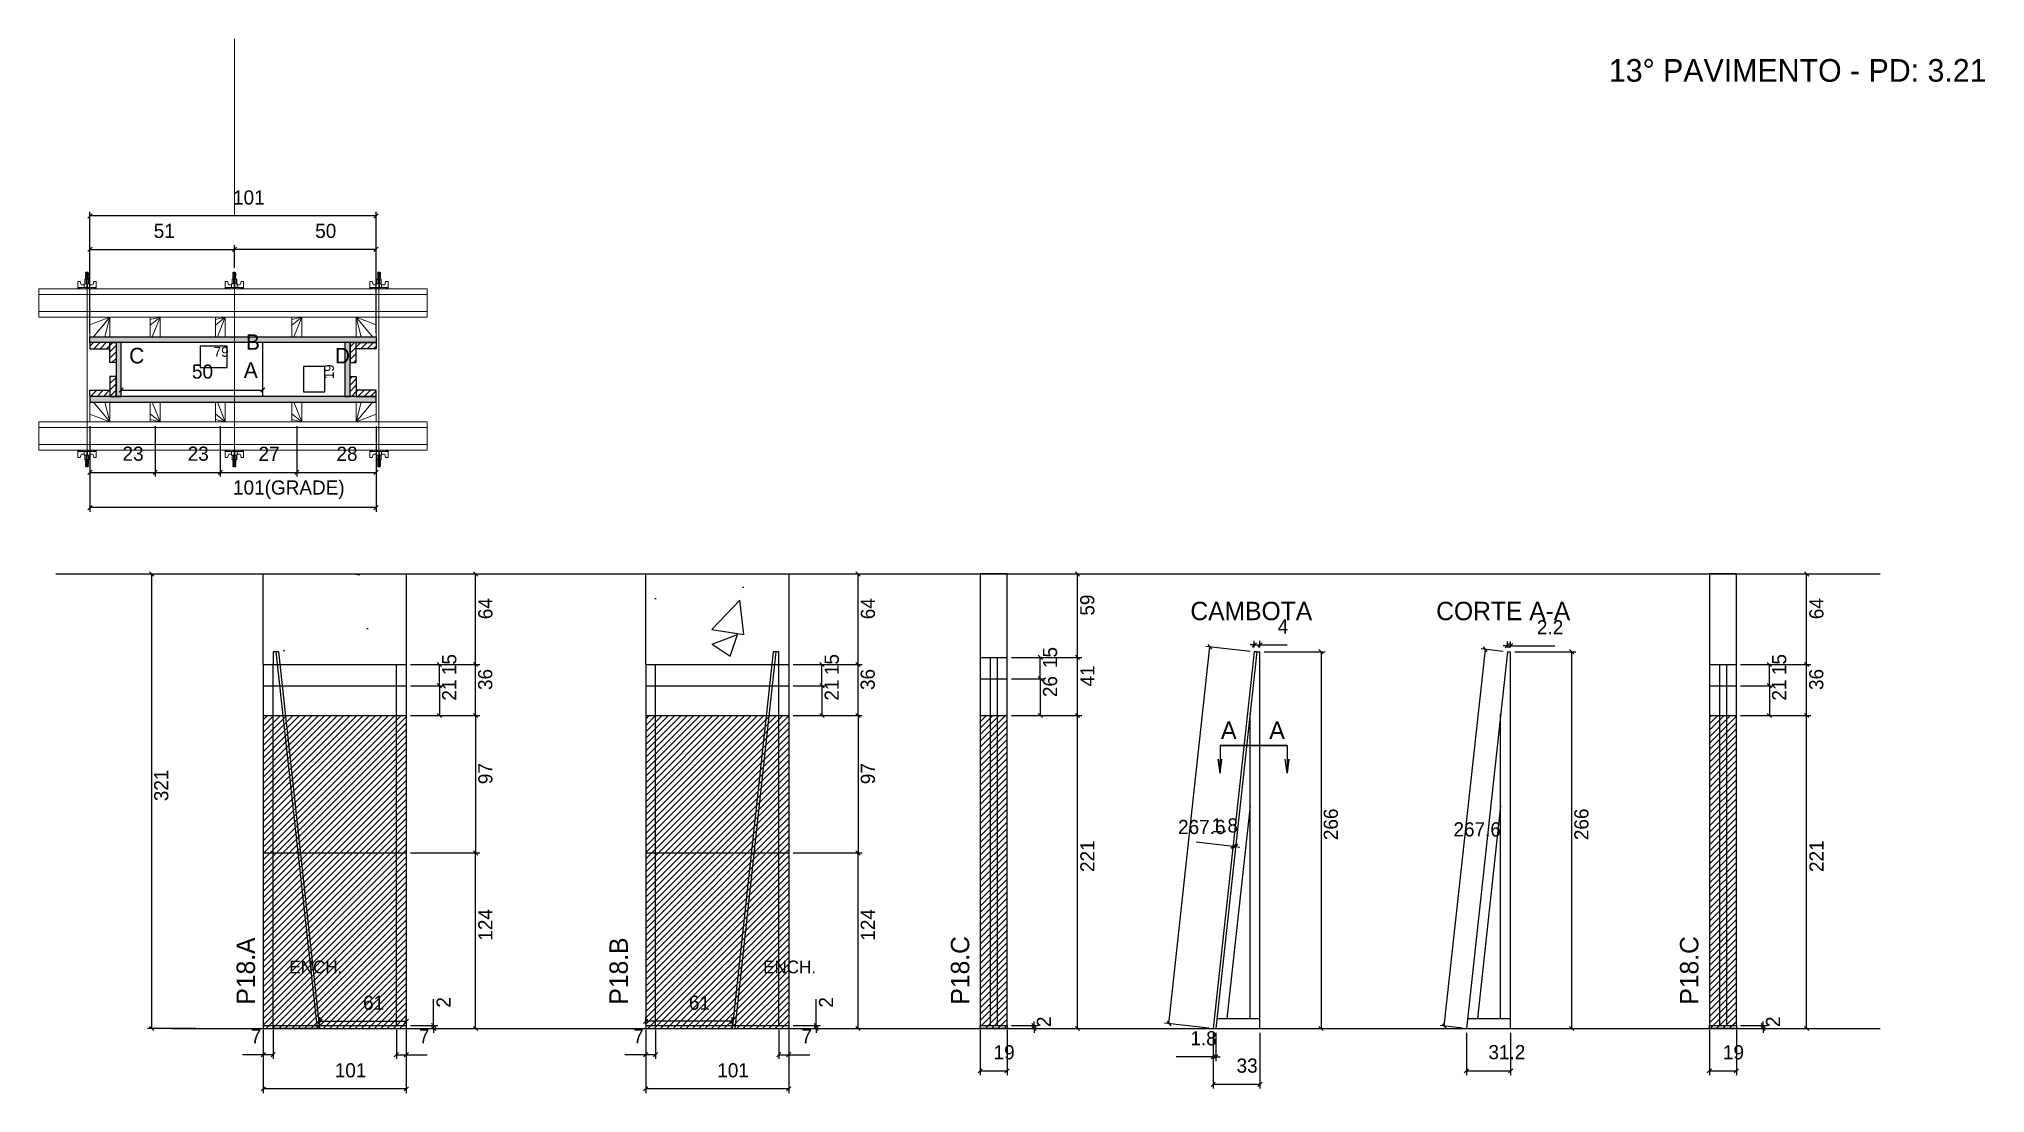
# Model space of a CAD drawing. Header units: metres. Extents: x 6071 to 7445, y 7520 to 8264.
import ezdxf

# ---------------------------------------------------------------- set-up
doc = ezdxf.new("R2010")
doc.units = ezdxf.units.M
for name, color, linetype in [('00 - FELIPE', 7, 'Continuous'), ('1', 7, 'Continuous'), ('9', 7, 'Continuous'), ('CHAPA', 7, 'Continuous'), ('COTA', 7, 'Continuous'), ('Hachura', 7, 'Continuous'), ('Madeira', 7, 'Continuous'), ('NIVEL 2° PAV.', 7, 'Continuous'), ('NOMENCLATURA', 7, 'Continuous'), ('Nível', 7, 'Continuous'), ('Painéis', 7, 'Continuous'), ('Perfil Metálico', 7, 'Continuous'), ('SARR_2.2x7', 7, 'Continuous'), ('SARRAFO', 7, 'Continuous'), ('texto', 7, 'Continuous'), ('Texto Seção', 7, 'Continuous'), ('TEXTO_GERAL', 7, 'Continuous')]:
    doc.layers.add(name, color=color, linetype=linetype)

msp = doc.modelspace()

# ---------------------------------------------------------------- texts
at = {"layer": '00 - FELIPE', "color": 240, "lineweight": 25}
for s, p in [('4', (6946, 7844.4)), ('2.2', (7128.9, 7843.8)), ('267.6', (6875.6, 7702.8)), ('1.8', (6899.3, 7703.9)), ('267.6', (7070, 7701.1)), ('61', (6300.3, 7578.7)), ('61', (6530.3, 7578.7)), ('1.8', (6884.3, 7553.6)), ('33', (6916.9, 7534.3)), ('31.2', (7094.7, 7543.8))]:
    msp.add_text(s, height=10, dxfattribs=at).set_placement(p)
for p in [(6988.4, 7698.5), (7165.3, 7698.5)]:
    msp.add_text('266', height=10, rotation=90, dxfattribs=at).set_placement(p)
at = {"layer": '1', "color": 1, "lineweight": 25}
for p in [(6905.8, 7769.8), (6939.9, 7769.8)]:
    msp.add_text('A', height=12.5, dxfattribs=at).set_placement(p)
at = {"layer": 'COTA', "color": 241, "lineweight": 25}
for s, p in [('101', (6208.5, 8147.3)), ('51', (6152.5, 8123.7)), ('50', (6266.5, 8123.7)), ('50', (6179.5, 8024.4)), ('23', (6130.5, 7966.4)), ('23', (6176.5, 7966.4)), ('27', (6226.5, 7966.3)), ('28', (6281.5, 7966.3)), ('101(GRADE)', (6208.5, 7942.5))]:
    msp.add_text(s, height=10, dxfattribs=at).set_placement(p)
at = {"layer": 'COTA', "color": 1, "lineweight": 25}
msp.add_text('79', height=7, dxfattribs=at).set_placement((6194.9, 8039.8))
msp.add_text('19', height=7, rotation=90, dxfattribs=at).set_placement((6279.7, 8024))
at = {"layer": 'COTA', "color": 240, "lineweight": 25}
for s, p in [('64', (6391.6, 7854.5)), ('64', (6661.6, 7854.5)), ('59', (6816.5, 7857)), ('64', (7331.2, 7854.5)), ('97', (6391.6, 7738)), ('97', (6661.6, 7738)), ('221', (6816.6, 7676)), ('221', (7331.3, 7676)), ('124', (6391.6, 7627.5)), ('124', (6661.6, 7627.5)), ('2', (6362.1, 7580.2)), ('2', (6632.1, 7580.2)), ('2', (6785.9, 7566.5)), ('2', (7300.6, 7566.5))]:
    msp.add_text(s, height=10, rotation=90, dxfattribs=at).set_placement(p)
for s, p in [('7', (6221, 7555.1)), ('7', (6339.7, 7555.1)), ('7', (6491, 7555.1)), ('7', (6609.7, 7555.1)), ('19', (6745.4, 7543.7)), ('19', (7260.2, 7543.7)), ('101', (6280.3, 7531)), ('101', (6550.3, 7531))]:
    msp.add_text(s, height=10, dxfattribs=at).set_placement(p)
at = {"layer": 'NIVEL 2° PAV.', "color": 240, "lineweight": 25}
msp.add_text('321', height=10, rotation=90, dxfattribs=at).set_placement((6162.8, 7726))
at = {"layer": 'NOMENCLATURA', "color": 2, "lineweight": 25}
msp.add_text('13° PAVIMENTO - PD: 3.21', height=16, dxfattribs=at).set_placement((7179.7, 8234))
at = {"layer": 'Painéis', "color": 240, "lineweight": 25}
for s, p in [('15', (6790.2, 7820)), ('15', (6366.1, 7815)), ('36', (6391.5, 7804.5)), ('15', (6636.1, 7815)), ('36', (6661.5, 7804.5)), ('41', (6816.6, 7807)), ('15', (7304.9, 7815)), ('36', (7331.1, 7804.5)), ('21', (6366.1, 7797)), ('21', (6636.1, 7797)), ('26', (6790.2, 7799.5)), ('21', (7304.9, 7797))]:
    msp.add_text(s, height=10, rotation=90, dxfattribs=at).set_placement(p)
at = {"layer": 'texto', "color": 0, "lineweight": 25}
for p in [(6248.3, 7604.5), (6582.7, 7604.5)]:
    msp.add_text('ENCH.', height=8.97, dxfattribs=at).set_placement(p)
at = {"layer": 'Texto Seção', "color": 7, "lineweight": 15}
for s, p in [('CAMBOTA', (6884.3, 7853.8)), ('CORTE A-A', (7057.8, 7853.8))]:
    msp.add_text(s, height=13, dxfattribs=at).set_placement(p)
for s, p in [('P18.A', (6224, 7582.4)), ('P18.B', (6487.2, 7582.4)), ('P18.C', (6728.2, 7582.4)), ('P18.C', (7242.9, 7582.4))]:
    msp.add_text(s, height=13, rotation=90, dxfattribs=at).set_placement(p)
at = {"layer": 'TEXTO_GERAL', "color": 7, "lineweight": 25}
for s, p in [('B', (6217.6, 8044.7)), ('C', (6135.2, 8035.1)), ('D', (6280.4, 8035.1)), ('A', (6216.1, 8024.9))]:
    msp.add_text(s, height=11, dxfattribs=at).set_placement(p)

# ---------------------------------------------------------------- hatches: boundary and pattern name
at = {"layer": 'COTA'}
h = msp.add_hatch(dxfattribs=at)
h.set_pattern_fill('AR-CONC')
h.paths.add_polyline_path([(6330.8, 7822.5), (6330.8, 7886.5), (6229.8, 7886.5), (6229.8, 7822.5), (6330.8, 7822.5)])
h = msp.add_hatch(dxfattribs=at)
h.set_pattern_fill('AR-CONC')
h.paths.add_polyline_path([(6600.8, 7822.5), (6600.8, 7886.5), (6499.8, 7886.5), (6499.8, 7822.5), (6600.8, 7822.5)])
h = msp.add_hatch(dxfattribs=at)
h.set_pattern_fill('AR-CONC')
h.paths.add_polyline_path([(6754.9, 7827.5), (6754.9, 7886.5), (6735.9, 7886.5), (6735.9, 7827.5), (6754.9, 7827.5)])
h = msp.add_hatch(dxfattribs=at)
h.set_pattern_fill('AR-CONC')
h.paths.add_polyline_path([(7269.7, 7822.5), (7269.7, 7886.5), (7250.7, 7886.5), (7250.7, 7822.5), (7269.7, 7822.5)])
at = {"layer": 'Hachura'}
h = msp.add_hatch(color=7, dxfattribs=at)
h.dxf.hatch_style = 1
h.paths.add_polyline_path([(6107.5, 8049.8), (6107.5, 8053.8), (6309.5, 8053.8), (6309.5, 8049.8), (6107.5, 8049.8)])
h = msp.add_hatch(color=7, dxfattribs=at)
h.dxf.hatch_style = 1
h.paths.add_polyline_path([(6107.5, 8049.8), (6107.5, 8053.8), (6309.5, 8053.8), (6309.5, 8049.8), (6107.5, 8049.8)])
h = msp.add_hatch(dxfattribs=at)
h.set_pattern_fill('ANSI31')
h.paths.add_polyline_path([(6121.5, 8049.8), (6121.5, 8045.4), (6107.5, 8045.4), (6107.5, 8049.8), (6121.5, 8049.8)])
h = msp.add_hatch(dxfattribs=at)
h.set_pattern_fill('ANSI31')
h.paths.add_polyline_path([(6125.9, 8049.8), (6121.5, 8049.8), (6121.5, 8035.8), (6125.9, 8035.8), (6125.9, 8049.8)])
h = msp.add_hatch(color=7, dxfattribs=at)
h.dxf.hatch_style = 1
h.paths.add_polyline_path([(6129.5, 8049.8), (6125.9, 8049.8), (6125.9, 8011.8), (6129.5, 8011.8), (6129.5, 8049.8)])
h = msp.add_hatch(color=7, dxfattribs=at)
h.dxf.hatch_style = 1
h.paths.add_polyline_path([(6129.5, 8049.8), (6125.9, 8049.8), (6125.9, 8011.8), (6129.5, 8011.8), (6129.5, 8049.8)])
h = msp.add_hatch(color=7, dxfattribs=at)
h.dxf.hatch_style = 1
h.paths.add_polyline_path([(6291.1, 8049.8), (6287.5, 8049.8), (6287.5, 8011.8), (6291.1, 8011.8), (6291.1, 8049.8)])
h = msp.add_hatch(color=7, dxfattribs=at)
h.dxf.hatch_style = 1
h.paths.add_polyline_path([(6291.1, 8049.8), (6287.5, 8049.8), (6287.5, 8011.8), (6291.1, 8011.8), (6291.1, 8049.8)])
h = msp.add_hatch(dxfattribs=at)
h.set_pattern_fill('ANSI31')
h.paths.add_polyline_path([(6291.1, 8049.8), (6295.5, 8049.8), (6295.5, 8035.8), (6291.1, 8035.8), (6291.1, 8049.8)])
h = msp.add_hatch(dxfattribs=at)
h.set_pattern_fill('ANSI31')
h.paths.add_polyline_path([(6295.5, 8049.8), (6295.5, 8045.4), (6309.5, 8045.4), (6309.5, 8049.8), (6295.5, 8049.8)])
h = msp.add_hatch(dxfattribs=at)
h.set_pattern_fill('ANSI31')
h.paths.add_polyline_path([(6125.9, 8011.8), (6121.5, 8011.8), (6121.5, 8025.8), (6125.9, 8025.8), (6125.9, 8011.8)])
h = msp.add_hatch(dxfattribs=at)
h.set_pattern_fill('ANSI31')
h.paths.add_polyline_path([(6291.1, 8011.8), (6295.5, 8011.8), (6295.5, 8025.8), (6291.1, 8025.8), (6291.1, 8011.8)])
h = msp.add_hatch(dxfattribs=at)
h.set_pattern_fill('ANSI31')
h.paths.add_polyline_path([(6121.5, 8011.8), (6121.5, 8016.2), (6107.5, 8016.2), (6107.5, 8011.8), (6121.5, 8011.8)])
h = msp.add_hatch(color=7, dxfattribs=at)
h.dxf.hatch_style = 1
h.paths.add_polyline_path([(6107.5, 8011.8), (6107.5, 8007.8), (6309.5, 8007.8), (6309.5, 8011.8), (6107.5, 8011.8)])
h = msp.add_hatch(color=7, dxfattribs=at)
h.dxf.hatch_style = 1
h.paths.add_polyline_path([(6107.5, 8011.8), (6107.5, 8007.8), (6309.5, 8007.8), (6309.5, 8011.8), (6107.5, 8011.8)])
h = msp.add_hatch(dxfattribs=at)
h.set_pattern_fill('ANSI31')
h.paths.add_polyline_path([(6295.5, 8011.8), (6295.5, 8016.2), (6309.5, 8016.2), (6309.5, 8011.8), (6295.5, 8011.8)])
h = msp.add_hatch(dxfattribs=at)
h.set_pattern_fill('ANSI31')
h.paths.add_polyline_path([(6330.8, 7565.5), (6330.8, 7786.5), (6229.8, 7786.5), (6229.8, 7565.5), (6330.8, 7565.5)])
h = msp.add_hatch(dxfattribs=at)
h.set_pattern_fill('ANSI31')
h.paths.add_polyline_path([(6600.8, 7565.5), (6600.8, 7786.5), (6499.8, 7786.5), (6499.8, 7565.5), (6600.8, 7565.5)])
h = msp.add_hatch(dxfattribs=at)
h.set_pattern_fill('ANSI31')
h.paths.add_polyline_path([(6754.9, 7565.5), (6754.9, 7786.5), (6735.9, 7786.5), (6735.9, 7565.5), (6754.9, 7565.5)])
h = msp.add_hatch(dxfattribs=at)
h.set_pattern_fill('ANSI31')
h.paths.add_polyline_path([(7269.7, 7565.5), (7269.7, 7786.5), (7250.7, 7786.5), (7250.7, 7565.5), (7269.7, 7565.5)])

# ---------------------------------------------------------------- linework, layer by layer
at = {"layer": '00 - FELIPE', "color": 4, "lineweight": 25}
for p, q in [((6869.1, 7568.9), (6898.1, 7834.9)), ((6926.4, 7831.8), (6895.1, 7835.2)), ((6929.4, 7836.3), (6926.4, 7836.3)), ((6929.4, 7834.5), (6929.4, 7839.3)), ((6929.4, 7836.3), (6933.4, 7836.3)), ((6933.4, 7834.5), (6933.4, 7839.3)), ((6933.4, 7836.3), (6952.7, 7836.3)), ((6936.4, 7831.5), (6979.5, 7831.5)), ((6976.5, 7831.5), (6976.5, 7565.5)), ((7063.5, 7567.2), (7092.5, 7833.2)), ((7105.1, 7831.8), (7089.5, 7833.5)), ((7108.1, 7835.8), (7105.1, 7835.8)), ((7108.1, 7834.5), (7108.1, 7838.8)), ((7108.1, 7835.8), (7110.3, 7835.8)), ((7110.3, 7834.5), (7110.3, 7838.8)), ((7110.3, 7835.8), (7141.5, 7835.8)), ((7113.3, 7831.5), (7156.4, 7831.5)), ((7153.4, 7831.5), (7153.4, 7565.5)), ((6914.4, 7694.1), (6888.3, 7697)), ((6916.2, 7693.9), (6914.4, 7694.1)), ((6916.2, 7693.9), (6919.2, 7693.6)), ((6914.1, 7691.4), (6914.1, 7691.1)), ((6915.9, 7691.2), (6915.9, 7690.9)), ((6269.8, 7568.5), (6269.8, 7573.6)), ((6269.8, 7570.6), (6330.8, 7570.6)), ((6330.8, 7568.5), (6330.8, 7573.6)), ((6499.8, 7568.5), (6499.8, 7573.6)), ((6560.8, 7570.6), (6499.8, 7570.6)), ((6560.8, 7568.5), (6560.8, 7573.6)), ((6897.4, 7565.8), (6866.1, 7569.2)), ((6900.4, 7562.7), (6900.4, 7542.5)), ((6900.4, 7562.5), (6900.4, 7523.1)), ((6902.2, 7562.5), (6902.2, 7542.5)), ((6933.4, 7562.5), (6933.4, 7523.1)), ((6936.4, 7565.5), (6979.5, 7565.5)), ((7076.1, 7565.8), (7060.5, 7567.5)), ((7079.1, 7562.5), (7079.1, 7532.6)), ((7110.3, 7562.5), (7110.3, 7532.6)), ((7113.3, 7565.5), (7156.4, 7565.5)), ((6900.4, 7545.5), (6874.2, 7545.5)), ((6902.2, 7545.5), (6900.4, 7545.5)), ((6902.2, 7545.5), (6905.2, 7545.5)), ((7079.1, 7535.6), (7110.3, 7535.6)), ((6900.4, 7526.1), (6933.4, 7526.1))]:
    msp.add_line(p, q, dxfattribs=at)
at = {"layer": '00 - FELIPE', "color": 0, "lineweight": 25}
for p, q in [((6899.5, 7833.3), (6896.8, 7836.6)), ((6927.9, 7834.8), (6930.9, 7837.8)), ((6934.9, 7837.8), (6931.9, 7834.8)), ((6978, 7830), (6975, 7833)), ((7093.8, 7831.5), (7091.2, 7834.9)), ((7106.6, 7834.3), (7109.6, 7837.3)), ((7111.8, 7837.3), (7108.8, 7834.3)), ((7154.9, 7830), (7151.9, 7833)), ((6912.8, 7692.8), (6916.1, 7695.5)), ((6917.9, 7695.3), (6914.6, 7692.6)), ((6271.3, 7572.1), (6268.3, 7569.1)), ((6329.3, 7569.1), (6332.3, 7572.1)), ((6501.3, 7572.1), (6498.3, 7569.1)), ((6559.3, 7569.1), (6562.3, 7572.1)), ((6867.8, 7570.6), (6870.5, 7567.3)), ((6975, 7567), (6978, 7564)), ((7062.2, 7568.9), (7064.8, 7565.5)), ((7151.9, 7567), (7154.9, 7564)), ((6898.9, 7544), (6901.9, 7547)), ((6903.7, 7547), (6900.7, 7544)), ((7080.6, 7537.1), (7077.6, 7534.1)), ((7108.8, 7534.1), (7111.8, 7537.1)), ((6901.9, 7527.6), (6898.9, 7524.6)), ((6931.9, 7524.6), (6934.9, 7527.6))]:
    msp.add_line(p, q, dxfattribs=at)
at = {"layer": '9', "color": 9, "lineweight": 25}
for points in [[(6952.6, 7765.3), (6905.2, 7765.3), (6905.2, 7745.8), (6903.9, 7755.7), (6905.2, 7745.8), (6906.5, 7755.7)], [(6905.2, 7765.3), (6952.6, 7765.3), (6952.6, 7745.8), (6953.9, 7755.7), (6952.6, 7745.8), (6951.3, 7755.7)]]:
    msp.add_lwpolyline(points, dxfattribs=at)
at = {"layer": 'CHAPA', "color": 1, "lineweight": 25}
for points in [[(6107.5, 8049.8), (6107.5, 8053.8), (6309.5, 8053.8), (6309.5, 8049.8)], [(6107.5, 8049.8), (6107.5, 8053.8), (6309.5, 8053.8), (6309.5, 8049.8)], [(6129.5, 8049.8), (6125.9, 8049.8), (6125.9, 8011.8), (6129.5, 8011.8)], [(6129.5, 8049.8), (6125.9, 8049.8), (6125.9, 8011.8), (6129.5, 8011.8)], [(6291.1, 8049.8), (6287.5, 8049.8), (6287.5, 8011.8), (6291.1, 8011.8)], [(6291.1, 8049.8), (6287.5, 8049.8), (6287.5, 8011.8), (6291.1, 8011.8)], [(6107.5, 8011.8), (6107.5, 8007.8), (6309.5, 8007.8), (6309.5, 8011.8)], [(6107.5, 8011.8), (6107.5, 8007.8), (6309.5, 8007.8), (6309.5, 8011.8)]]:
    msp.add_lwpolyline(points, close=True, dxfattribs=at)
at = {"layer": 'COTA', "color": 0, "lineweight": 25}
for p, q in [((6109, 8140.7), (6106, 8137.7)), ((6308, 8137.7), (6311, 8140.7)), ((6109, 8117.1), (6106, 8114.1)), ((6211, 8117.1), (6208, 8114.1)), ((6208, 8114.1), (6211, 8117.1)), ((6308, 8114.1), (6311, 8117.1)), ((6131, 8017.8), (6128, 8014.8)), ((6228, 8014.8), (6231, 8017.8)), ((6109, 7959.7), (6106, 7956.7)), ((6152, 7956.7), (6155, 7959.7)), ((6155, 7959.7), (6152, 7956.7)), ((6198, 7956.7), (6201, 7959.7)), ((6201, 7959.7), (6198, 7956.7)), ((6252, 7956.7), (6255, 7959.7)), ((6255, 7959.7), (6252, 7956.7)), ((6308, 7956.7), (6311, 7959.7)), ((6109, 7934.8), (6106, 7931.8)), ((6308, 7931.8), (6311, 7934.8)), ((6381.2, 7885), (6378.2, 7888)), ((6651.2, 7885), (6648.2, 7888)), ((6806.1, 7885), (6803.1, 7888)), ((7320.8, 7885), (7317.8, 7888)), ((6378.2, 7824), (6381.2, 7821)), ((6648.2, 7824), (6651.2, 7821)), ((6803.1, 7829), (6806.1, 7826)), ((7317.8, 7824), (7320.8, 7821)), ((6381.2, 7785), (6378.2, 7788)), ((6651.2, 7785), (6648.2, 7788)), ((6806.1, 7785), (6803.1, 7788)), ((7320.8, 7785), (7317.8, 7788)), ((6381.2, 7688), (6378.2, 7691)), ((6378.2, 7691), (6381.2, 7688)), ((6651.2, 7688), (6648.2, 7691)), ((6648.2, 7691), (6651.2, 7688)), ((6348.6, 7569), (6351.6, 7566)), ((6351.6, 7564), (6348.6, 7567)), ((6378.2, 7567), (6381.2, 7564)), ((6618.6, 7569), (6621.6, 7566)), ((6621.6, 7564), (6618.6, 7567)), ((6648.2, 7567), (6651.2, 7564)), ((6772.4, 7569), (6775.4, 7566)), ((6775.4, 7564), (6772.4, 7567)), ((6803.1, 7567), (6806.1, 7564)), ((7287.1, 7569), (7290.1, 7566)), ((7290.1, 7564), (7287.1, 7567)), ((7317.8, 7567), (7320.8, 7564)), ((6231.3, 7548.5), (6228.3, 7545.5)), ((6235.3, 7545.5), (6238.3, 7548.5)), ((6325.3, 7548.5), (6322.3, 7545.5)), ((6329.3, 7545.5), (6332.3, 7548.5)), ((6501.3, 7548.5), (6498.3, 7545.5)), ((6505.3, 7545.5), (6508.3, 7548.5)), ((6595.3, 7548.5), (6592.3, 7545.5)), ((6599.3, 7545.5), (6602.3, 7548.5)), ((6737.4, 7537.1), (6734.4, 7534.1)), ((6753.4, 7534.1), (6756.4, 7537.1)), ((7252.2, 7537.1), (7249.2, 7534.1)), ((7268.2, 7534.1), (7271.2, 7537.1)), ((6231.3, 7524.4), (6228.3, 7521.4)), ((6329.3, 7521.4), (6332.3, 7524.4)), ((6501.3, 7524.4), (6498.3, 7521.4)), ((6599.3, 7521.4), (6602.3, 7524.4))]:
    msp.add_line(p, q, dxfattribs=at)
at = {"layer": 'COTA', "color": 241, "lineweight": 25}
for p, q in [((6107.5, 8056.8), (6107.5, 8142.2)), ((6309.5, 8139.2), (6107.5, 8139.2)), ((6309.5, 8056.8), (6309.5, 8142.2)), ((6107.5, 8090.8), (6107.5, 8118.6)), ((6107.5, 8115.6), (6209.5, 8115.6)), ((6209.5, 8102.6), (6209.5, 8118.6)), ((6209.5, 8102.6), (6209.5, 8118.6)), ((6309.5, 8115.6), (6209.5, 8115.6)), ((6309.5, 8090.8), (6309.5, 8118.6)), ((6229.5, 8011.8), (6229.5, 8049.8)), ((6129.5, 8014.8), (6129.5, 8019.3)), ((6129.5, 8016.3), (6229.5, 8016.3)), ((6229.5, 8014.8), (6229.5, 8019.3)), ((6107.5, 7990.8), (6107.5, 7930.3)), ((6107.5, 7990.8), (6107.5, 7955.2)), ((6153.5, 7990.8), (6153.5, 7955.2)), ((6153.5, 7990.8), (6153.5, 7955.2)), ((6199.5, 7990.8), (6199.5, 7955.2)), ((6199.5, 7990.8), (6199.5, 7955.2)), ((6253.5, 7990.8), (6253.5, 7955.2)), ((6253.5, 7990.8), (6253.5, 7955.2)), ((6309.5, 7990.8), (6309.5, 7930.3)), ((6309.5, 7990.8), (6309.5, 7955.2)), ((6107.5, 7958.2), (6153.5, 7958.2)), ((6153.5, 7958.2), (6199.5, 7958.2)), ((6199.5, 7958.2), (6253.5, 7958.2)), ((6253.5, 7958.2), (6309.5, 7958.2)), ((6309.5, 7933.3), (6107.5, 7933.3)), ((6229.8, 7886.5), (6330.8, 7886.5)), ((6229.8, 7822.5), (6229.8, 7886.5)), ((6330.8, 7886.5), (6330.8, 7822.5)), ((6499.8, 7886.5), (6600.8, 7886.5)), ((6499.8, 7822.5), (6499.8, 7886.5)), ((6600.8, 7886.5), (6600.8, 7822.5)), ((6240.8, 7831.5), (6236.8, 7831.5)), ((6236.8, 7831.5), (6236.8, 7822.5)), ((6268, 7565.5), (6239, 7831.5)), ((6269.8, 7565.5), (6240.8, 7831.5)), ((6589.8, 7831.5), (6560.8, 7565.5)), ((6591.6, 7831.5), (6562.6, 7565.5)), ((6593.8, 7831.5), (6589.8, 7831.5)), ((6593.8, 7822.5), (6593.8, 7831.5)), ((6236.8, 7565.5), (6236.8, 7567.5)), ((6269.8, 7565.5), (6236.8, 7565.5))]:
    msp.add_line(p, q, dxfattribs=at)
at = {"layer": 'COTA', "color": 180, "lineweight": 25}
for p, q in [((6204.4, 8047.3), (6185.4, 8047.3)), ((6185.4, 8047.3), (6185.4, 8032.3)), ((6204.4, 8032.3), (6204.4, 8047.3)), ((6185.4, 8032.3), (6204.4, 8032.3)), ((6273.2, 8033), (6258.2, 8033)), ((6258.2, 8033), (6258.2, 8015)), ((6273.2, 8015), (6273.2, 8033)), ((6258.2, 8015), (6273.2, 8015))]:
    msp.add_line(p, q, dxfattribs=at)
at = {"layer": 'COTA', "color": 4, "lineweight": 25}
for p, q in [((6333.8, 7886.5), (6382.7, 7886.5)), ((6379.7, 7822.5), (6379.7, 7886.5)), ((6603.8, 7886.5), (6652.7, 7886.5)), ((6649.7, 7822.5), (6649.7, 7886.5)), ((6757.9, 7886.5), (6807.6, 7886.5)), ((6804.6, 7827.5), (6804.6, 7886.5)), ((7272.7, 7886.5), (7322.3, 7886.5)), ((7319.3, 7822.5), (7319.3, 7886.5)), ((6333.8, 7822.5), (6382.7, 7822.5)), ((6603.8, 7822.5), (6652.7, 7822.5)), ((6757.9, 7827.5), (6807.6, 7827.5)), ((7272.7, 7822.5), (7322.3, 7822.5)), ((6333.8, 7786.5), (6382.7, 7786.5)), ((6379.7, 7786.5), (6379.7, 7689.5)), ((6603.8, 7786.5), (6652.7, 7786.5)), ((6649.7, 7786.5), (6649.7, 7689.5)), ((6757.9, 7786.5), (6807.6, 7786.5)), ((6804.6, 7565.5), (6804.6, 7786.5)), ((7272.7, 7786.5), (7322.3, 7786.5)), ((7319.3, 7565.5), (7319.3, 7786.5)), ((6333.8, 7689.5), (6382.7, 7689.5)), ((6333.8, 7689.5), (6382.7, 7689.5)), ((6379.7, 7565.5), (6379.7, 7689.5)), ((6603.8, 7689.5), (6652.7, 7689.5)), ((6603.8, 7689.5), (6652.7, 7689.5)), ((6649.7, 7565.5), (6649.7, 7689.5)), ((6350.1, 7567.5), (6350.1, 7586.3)), ((6620.1, 7567.5), (6620.1, 7586.3)), ((6773.9, 7567.5), (6773.9, 7570.5)), ((7288.6, 7567.5), (7288.6, 7570.5)), ((6229.8, 7564.5), (6229.8, 7519.9)), ((6229.8, 7562.5), (6229.8, 7544)), ((6236.8, 7564.5), (6236.8, 7544)), ((6323.8, 7564.5), (6323.8, 7544)), ((6330.8, 7564.5), (6330.8, 7519.9)), ((6330.8, 7562.5), (6330.8, 7544)), ((6333.8, 7567.5), (6353.1, 7567.5)), ((6333.8, 7565.5), (6353.1, 7565.5)), ((6333.8, 7565.5), (6382.7, 7565.5)), ((6350.1, 7565.5), (6350.1, 7567.5)), ((6350.1, 7565.5), (6350.1, 7562.5)), ((6499.8, 7564.5), (6499.8, 7519.9)), ((6499.8, 7562.5), (6499.8, 7544)), ((6506.8, 7564.5), (6506.8, 7544)), ((6593.8, 7564.5), (6593.8, 7544)), ((6600.8, 7564.5), (6600.8, 7519.9)), ((6600.8, 7562.5), (6600.8, 7544)), ((6603.8, 7567.5), (6623.1, 7567.5)), ((6603.8, 7565.5), (6623.1, 7565.5)), ((6603.8, 7565.5), (6652.7, 7565.5)), ((6620.1, 7565.5), (6620.1, 7567.5)), ((6620.1, 7565.5), (6620.1, 7562.5)), ((6735.9, 7564.5), (6735.9, 7532.6)), ((6754.9, 7564.5), (6754.9, 7532.6)), ((6757.9, 7567.5), (6776.9, 7567.5)), ((6757.9, 7565.5), (6776.9, 7565.5)), ((6757.9, 7565.5), (6807.6, 7565.5)), ((6773.9, 7565.5), (6773.9, 7567.5)), ((6773.9, 7565.5), (6773.9, 7562.5)), ((7250.7, 7564.5), (7250.7, 7532.6)), ((7269.7, 7564.5), (7269.7, 7532.6)), ((7272.7, 7567.5), (7291.6, 7567.5)), ((7272.7, 7565.5), (7291.6, 7565.5)), ((7272.7, 7565.5), (7322.3, 7565.5)), ((7288.6, 7565.5), (7288.6, 7567.5)), ((7288.6, 7565.5), (7288.6, 7562.5)), ((6229.8, 7547), (6215.1, 7547)), ((6236.8, 7547), (6229.8, 7547)), ((6323.8, 7547), (6330.8, 7547)), ((6330.8, 7547), (6345.6, 7547)), ((6499.8, 7547), (6485.1, 7547)), ((6506.8, 7547), (6499.8, 7547)), ((6593.8, 7547), (6600.8, 7547)), ((6600.8, 7547), (6615.6, 7547)), ((6735.9, 7535.6), (6754.9, 7535.6)), ((7250.7, 7535.6), (7269.7, 7535.6)), ((6330.8, 7522.9), (6229.8, 7522.9)), ((6600.8, 7522.9), (6499.8, 7522.9))]:
    msp.add_line(p, q, dxfattribs=at)
at = {"layer": 'COTA', "color": 241, "lineweight": 25}
for points in [[(6754.9, 7827.5), (6754.9, 7886.5), (6735.9, 7886.5), (6735.9, 7827.5)], [(7269.7, 7822.5), (7269.7, 7886.5), (7250.7, 7886.5), (7250.7, 7822.5)]]:
    msp.add_lwpolyline(points, dxfattribs=at)
at = {"layer": 'Hachura', "color": 0, "lineweight": 9}
for p, q in [((6099, 8087.8), (6099, 8093)), ((6099, 8093), (6100.7, 8093)), ((6100.7, 8093), (6101.3, 8090.8)), ((6107.1, 8094.5), (6103.8, 8094.5)), ((6107.1, 8094.5), (6103.8, 8094.5)), ((6103.8, 8094.5), (6103.8, 8091.3)), ((6106.5, 8097.6), (6104.3, 8098.7)), ((6106.5, 8096.4), (6104.3, 8097.5)), ((6106.5, 8095.3), (6104.3, 8096.3)), ((6105.6, 8094.5), (6104.3, 8095.2)), ((6104.4, 8099.3), (6104.8, 8099.6)), ((6104.4, 8099), (6104.4, 8099.3)), ((6106.4, 8099.3), (6104.4, 8099.3)), ((6104.4, 8099), (6106.4, 8098)), ((6104.4, 8099), (6106.4, 8098)), ((6104.4, 8098.9), (6106.5, 8097.8)), ((6104.4, 8097.8), (6104.4, 8098.5)), ((6106.4, 8097.5), (6104.4, 8098.5)), ((6104.4, 8097.8), (6106.4, 8096.9)), ((6104.4, 8097.7), (6106.5, 8096.7)), ((6104.4, 8096.7), (6104.4, 8097.3)), ((6106.4, 8096.3), (6104.4, 8097.3)), ((6104.4, 8097.1), (6104.4, 8097.3)), ((6104.4, 8096.7), (6106.4, 8095.7)), ((6104.4, 8096.6), (6106.5, 8095.5)), ((6104.4, 8095.5), (6104.4, 8096.2)), ((6106.4, 8095.2), (6104.4, 8096.2)), ((6104.4, 8095.5), (6106.4, 8094.5)), ((6105.3, 8094.5), (6104.4, 8095)), ((6104.4, 8094.5), (6104.4, 8095)), ((6104.8, 8099.6), (6106, 8099.6)), ((6104.8, 8094.5), (6104.8, 8091.3)), ((6106.4, 8098.7), (6105.1, 8099.3)), ((6106.5, 8098.7), (6105.3, 8099.3)), ((6105.9, 8099.3), (6106.5, 8099)), ((6106.4, 8099.3), (6106, 8099.6)), ((6106.1, 8099.3), (6106.4, 8099.2)), ((6106.4, 8098.7), (6106.4, 8098)), ((6106.4, 8096.9), (6106.4, 8097.5)), ((6106.4, 8096.1), (6106.4, 8096.3)), ((6106.4, 8096.1), (6106.4, 8095.7)), ((6106.4, 8095.2), (6106.4, 8094.5)), ((6106.4, 8094.5), (6106.4, 8091.3)), ((6107.1, 8091.3), (6107.1, 8094.5)), ((6110.2, 8093), (6109.7, 8090.8)), ((6111.9, 8093), (6110.2, 8093)), ((6111.9, 8088.7), (6111.9, 8093)), ((6203, 8087.8), (6203, 8093)), ((6203, 8093), (6204.7, 8093)), ((6204.7, 8093), (6205.3, 8090.8)), ((6211.1, 8094.5), (6207.8, 8094.5)), ((6211.1, 8094.5), (6207.8, 8094.5)), ((6207.8, 8094.5), (6207.8, 8091.3)), ((6210.5, 8097.6), (6208.3, 8098.7)), ((6210.5, 8096.4), (6208.3, 8097.5)), ((6210.5, 8095.3), (6208.3, 8096.3)), ((6209.6, 8094.5), (6208.3, 8095.2)), ((6208.4, 8099.3), (6208.8, 8099.6)), ((6208.4, 8099), (6208.4, 8099.3)), ((6210.4, 8099.3), (6208.4, 8099.3)), ((6208.4, 8099), (6210.4, 8098)), ((6208.4, 8099), (6210.4, 8098)), ((6208.4, 8098.9), (6210.5, 8097.8)), ((6208.4, 8097.8), (6208.4, 8098.5)), ((6210.4, 8097.5), (6208.4, 8098.5)), ((6208.4, 8097.8), (6210.4, 8096.9)), ((6208.4, 8097.7), (6210.5, 8096.7)), ((6208.4, 8096.7), (6208.4, 8097.3)), ((6210.4, 8096.3), (6208.4, 8097.3)), ((6208.4, 8097.1), (6208.4, 8097.3)), ((6208.4, 8096.7), (6210.4, 8095.7)), ((6208.4, 8096.6), (6210.5, 8095.5)), ((6208.4, 8095.5), (6208.4, 8096.2)), ((6210.4, 8095.2), (6208.4, 8096.2)), ((6208.4, 8095.5), (6210.4, 8094.5)), ((6209.3, 8094.5), (6208.4, 8095)), ((6208.4, 8094.5), (6208.4, 8095)), ((6208.8, 8099.6), (6210, 8099.6)), ((6208.8, 8094.5), (6208.8, 8091.3)), ((6210.4, 8098.7), (6209.1, 8099.3)), ((6210.5, 8098.7), (6209.3, 8099.3)), ((6209.9, 8099.3), (6210.5, 8099)), ((6210.4, 8099.3), (6210, 8099.6)), ((6210.1, 8099.3), (6210.4, 8099.2)), ((6210.4, 8098.7), (6210.4, 8098)), ((6210.4, 8096.9), (6210.4, 8097.5)), ((6210.4, 8096.1), (6210.4, 8096.3)), ((6210.4, 8096.1), (6210.4, 8095.7)), ((6210.4, 8095.2), (6210.4, 8094.5)), ((6210.4, 8094.5), (6210.4, 8091.3)), ((6211.1, 8091.3), (6211.1, 8094.5)), ((6214.2, 8093), (6213.7, 8090.8)), ((6215.9, 8093), (6214.2, 8093)), ((6215.9, 8088.7), (6215.9, 8093)), ((6305, 8088.7), (6305, 8093)), ((6305, 8093), (6306.7, 8093)), ((6306.7, 8093), (6307.3, 8090.8)), ((6309.8, 8094.5), (6313.1, 8094.5)), ((6309.8, 8094.5), (6313.1, 8094.5)), ((6309.8, 8091.3), (6309.8, 8094.5)), ((6311.1, 8099.3), (6310.4, 8099)), ((6312.6, 8098.9), (6310.4, 8097.8)), ((6312.6, 8097.7), (6310.4, 8096.7)), ((6312.6, 8096.6), (6310.4, 8095.5)), ((6310.5, 8098.7), (6311.6, 8099.3)), ((6310.5, 8097.6), (6312.6, 8098.7)), ((6310.5, 8096.4), (6312.6, 8097.5)), ((6310.5, 8095.3), (6312.6, 8096.3)), ((6310.6, 8099.3), (6310.9, 8099.6)), ((6310.8, 8099.3), (6310.6, 8099.2)), ((6310.6, 8098.7), (6311.9, 8099.3)), ((6310.6, 8099.3), (6312.5, 8099.3)), ((6312.5, 8099), (6310.6, 8098)), ((6312.5, 8099), (6310.6, 8098)), ((6310.6, 8098.7), (6310.6, 8098)), ((6310.6, 8097.5), (6312.5, 8098.5)), ((6312.5, 8097.8), (6310.6, 8096.9)), ((6310.6, 8096.9), (6310.6, 8097.5)), ((6310.6, 8096.3), (6312.5, 8097.3)), ((6312.5, 8096.7), (6310.6, 8095.7)), ((6310.6, 8096.1), (6310.6, 8096.3)), ((6310.6, 8095.2), (6312.5, 8096.2)), ((6310.6, 8096.1), (6310.6, 8095.7)), ((6312.5, 8095.5), (6310.6, 8094.5)), ((6310.6, 8095.2), (6310.6, 8094.5)), ((6310.6, 8094.5), (6310.6, 8091.3)), ((6312.2, 8099.6), (6310.9, 8099.6)), ((6311.3, 8094.5), (6312.6, 8095.2)), ((6311.6, 8094.5), (6312.5, 8095)), ((6312.1, 8094.5), (6312.1, 8091.3)), ((6312.5, 8099.3), (6312.2, 8099.6)), ((6312.5, 8099), (6312.5, 8099.3)), ((6312.5, 8097.8), (6312.5, 8098.5)), ((6312.5, 8096.7), (6312.5, 8097.3)), ((6312.5, 8097.1), (6312.5, 8097.3)), ((6312.5, 8095.5), (6312.5, 8096.2)), ((6312.5, 8094.5), (6312.5, 8095)), ((6313.1, 8094.5), (6313.1, 8091.3)), ((6316.2, 8093), (6315.7, 8090.8)), ((6317.9, 8093), (6316.2, 8093)), ((6317.9, 8087.8), (6317.9, 8093)), ((6099, 8088.7), (6111.9, 8088.7)), ((6099, 8088.7), (6104.2, 8088.7)), ((6111.9, 8087.8), (6099, 8087.8)), ((6099.2, 8088.8), (6099.2, 8087.8)), ((6099.4, 8088.8), (6099.4, 8087.8)), ((6099.7, 8088.8), (6099.7, 8087.8)), ((6100.2, 8088.8), (6100.2, 8087.8)), ((6101, 8088.8), (6101, 8087.8)), ((6101.6, 8090.5), (6103.5, 8090.5)), ((6102.4, 8088.8), (6102.4, 8087.8)), ((6111, 8087.8), (6103.1, 8087.8)), ((6103.5, 8091.3), (6107.4, 8091.3)), ((6103.5, 8088.7), (6103.5, 8091.3)), ((6105.5, 8088.7), (6103.5, 8088.7)), ((6104.2, 8088.7), (6104.8, 8088.7)), ((6104.5, 8088.4), (6104.5, 8088.6)), ((6104.5, 8088), (6104.5, 8088.4)), ((6105.2, 8088.7), (6105.2, 8090.7)), ((6105.5, 8088.7), (6105.5, 8087.8)), ((6105.7, 8090.7), (6105.7, 8088.7)), ((6106.4, 8088.6), (6106.4, 8088.2)), ((6107.4, 8091.3), (6107.1, 8091.3)), ((6107.4, 8091.3), (6107.1, 8091.3)), ((6107.4, 8091.3), (6107.4, 8088.7)), ((6109.3, 8090.5), (6107.4, 8090.5)), ((6108.5, 8088.8), (6108.5, 8087.8)), ((6109.9, 8088.8), (6109.9, 8087.8)), ((6110.8, 8088.8), (6110.8, 8087.8)), ((6111.2, 8088.8), (6111.2, 8087.8)), ((6111.6, 8088.8), (6111.6, 8087.8)), ((6111.8, 8088.8), (6111.8, 8087.8)), ((6111.9, 8088.7), (6111.9, 8087.8)), ((6203, 8088.7), (6215.9, 8088.7)), ((6203, 8088.7), (6208.2, 8088.7)), ((6215.9, 8087.8), (6203, 8087.8)), ((6203.2, 8088.8), (6203.2, 8087.8)), ((6203.4, 8088.8), (6203.4, 8087.8)), ((6203.7, 8088.8), (6203.7, 8087.8)), ((6204.2, 8088.8), (6204.2, 8087.8)), ((6205, 8088.8), (6205, 8087.8)), ((6205.6, 8090.5), (6207.5, 8090.5)), ((6206.4, 8088.8), (6206.4, 8087.8)), ((6215, 8087.8), (6207.1, 8087.8)), ((6207.5, 8091.3), (6211.4, 8091.3)), ((6207.5, 8088.7), (6207.5, 8091.3)), ((6209.5, 8088.7), (6207.5, 8088.7)), ((6208.2, 8088.7), (6208.8, 8088.7)), ((6208.5, 8088.4), (6208.5, 8088.6)), ((6208.5, 8088), (6208.5, 8088.4)), ((6209.2, 8088.7), (6209.2, 8090.7)), ((6209.5, 8088.7), (6209.5, 8087.8)), ((6209.7, 8090.7), (6209.7, 8088.7)), ((6210.4, 8088.6), (6210.4, 8088.2)), ((6211.4, 8091.3), (6211.1, 8091.3)), ((6211.4, 8091.3), (6211.1, 8091.3)), ((6211.4, 8091.3), (6211.4, 8088.7)), ((6213.3, 8090.5), (6211.4, 8090.5)), ((6212.5, 8088.8), (6212.5, 8087.8)), ((6213.9, 8088.8), (6213.9, 8087.8)), ((6214.8, 8088.8), (6214.8, 8087.8)), ((6215.2, 8088.8), (6215.2, 8087.8)), ((6215.6, 8088.8), (6215.6, 8087.8)), ((6215.8, 8088.8), (6215.8, 8087.8)), ((6215.9, 8088.7), (6215.9, 8087.8)), ((6317.9, 8088.7), (6305, 8088.7)), ((6305, 8088.7), (6305, 8087.8)), ((6305, 8087.8), (6317.9, 8087.8)), ((6305.2, 8088.8), (6305.2, 8087.8)), ((6305.4, 8088.8), (6305.4, 8087.8)), ((6305.7, 8088.8), (6305.7, 8087.8)), ((6306, 8087.8), (6313.8, 8087.8)), ((6306.2, 8088.8), (6306.2, 8087.8)), ((6307, 8088.8), (6307, 8087.8)), ((6307.6, 8090.5), (6309.5, 8090.5)), ((6308.4, 8088.8), (6308.4, 8087.8)), ((6313.4, 8091.3), (6309.5, 8091.3)), ((6309.5, 8091.3), (6309.5, 8088.7)), ((6309.5, 8091.3), (6309.8, 8091.3)), ((6309.5, 8091.3), (6309.8, 8091.3)), ((6310.5, 8088.6), (6310.5, 8088.2)), ((6311.3, 8090.7), (6311.3, 8088.7)), ((6311.5, 8088.7), (6313.4, 8088.7)), ((6311.5, 8088.7), (6311.5, 8087.8)), ((6311.8, 8088.7), (6311.8, 8090.7)), ((6312.8, 8088.7), (6312.1, 8088.7)), ((6312.4, 8088.4), (6312.4, 8088.6)), ((6312.4, 8088), (6312.4, 8088.4)), ((6317.9, 8088.7), (6312.8, 8088.7)), ((6313.4, 8088.7), (6313.4, 8091.3)), ((6315.3, 8090.5), (6313.4, 8090.5)), ((6314.5, 8088.8), (6314.5, 8087.8)), ((6315.9, 8088.8), (6315.9, 8087.8)), ((6316.8, 8088.8), (6316.8, 8087.8)), ((6317.2, 8088.8), (6317.2, 8087.8)), ((6317.6, 8088.8), (6317.6, 8087.8)), ((6317.8, 8088.8), (6317.8, 8087.8)), ((6111.9, 7973.8), (6099, 7973.8)), ((6099, 7973.8), (6099, 7968.7)), ((6099, 7972.9), (6111.9, 7972.9)), ((6099, 7972.9), (6104.2, 7972.9)), ((6099, 7968.7), (6100.7, 7968.7)), ((6099.2, 7972.9), (6099.2, 7973.8)), ((6099.4, 7972.9), (6099.4, 7973.8)), ((6099.7, 7972.9), (6099.7, 7973.8)), ((6100.2, 7972.9), (6100.2, 7973.8)), ((6100.7, 7968.7), (6101.3, 7970.9)), ((6101, 7972.9), (6101, 7973.8)), ((6101.6, 7971.1), (6103.5, 7971.1)), ((6102.4, 7972.9), (6102.4, 7973.8)), ((6111, 7973.8), (6103.1, 7973.8)), ((6105.5, 7972.9), (6103.5, 7972.9)), ((6103.5, 7972.9), (6103.5, 7970.4)), ((6103.5, 7970.4), (6107.4, 7970.4)), ((6103.8, 7967.1), (6103.8, 7970.4)), ((6104.2, 7972.9), (6104.8, 7972.9)), ((6104.5, 7973.7), (6104.5, 7973.2)), ((6104.5, 7973.2), (6104.5, 7973)), ((6104.8, 7967.1), (6104.8, 7970.4)), ((6105.2, 7972.9), (6105.2, 7970.9)), ((6105.5, 7972.9), (6105.5, 7973.8)), ((6105.7, 7970.9), (6105.7, 7972.9)), ((6106.4, 7973.1), (6106.4, 7973.5)), ((6106.4, 7967.1), (6106.4, 7970.4)), ((6107.1, 7970.4), (6107.1, 7967.1)), ((6107.4, 7970.4), (6107.1, 7970.4)), ((6107.4, 7970.4), (6107.1, 7970.4)), ((6107.4, 7970.4), (6107.4, 7972.9)), ((6109.3, 7971.1), (6107.4, 7971.1)), ((6108.5, 7972.9), (6108.5, 7973.8)), ((6110.2, 7968.7), (6109.7, 7970.9)), ((6109.9, 7972.9), (6109.9, 7973.8)), ((6111.9, 7968.7), (6110.2, 7968.7)), ((6110.8, 7972.9), (6110.8, 7973.8)), ((6111.2, 7972.9), (6111.2, 7973.8)), ((6111.6, 7972.9), (6111.6, 7973.8)), ((6111.8, 7972.9), (6111.8, 7973.8)), ((6111.9, 7972.9), (6111.9, 7973.8)), ((6111.9, 7972.9), (6111.9, 7968.7)), ((6215.9, 7973.8), (6203, 7973.8)), ((6203, 7973.8), (6203, 7968.7)), ((6203, 7972.9), (6215.9, 7972.9)), ((6203, 7972.9), (6208.2, 7972.9)), ((6203, 7968.7), (6204.7, 7968.7)), ((6203.2, 7972.9), (6203.2, 7973.8)), ((6203.4, 7972.9), (6203.4, 7973.8)), ((6203.7, 7972.9), (6203.7, 7973.8)), ((6204.2, 7972.9), (6204.2, 7973.8)), ((6204.7, 7968.7), (6205.3, 7970.9)), ((6205, 7972.9), (6205, 7973.8)), ((6205.6, 7971.1), (6207.5, 7971.1)), ((6206.4, 7972.9), (6206.4, 7973.8)), ((6215, 7973.8), (6207.1, 7973.8)), ((6209.5, 7972.9), (6207.5, 7972.9)), ((6207.5, 7972.9), (6207.5, 7970.4)), ((6207.5, 7970.4), (6211.4, 7970.4)), ((6207.8, 7967.1), (6207.8, 7970.4)), ((6208.2, 7972.9), (6208.8, 7972.9)), ((6208.5, 7973.7), (6208.5, 7973.2)), ((6208.5, 7973.2), (6208.5, 7973)), ((6208.8, 7967.1), (6208.8, 7970.4)), ((6209.2, 7972.9), (6209.2, 7970.9)), ((6209.5, 7972.9), (6209.5, 7973.8)), ((6209.7, 7970.9), (6209.7, 7972.9)), ((6210.4, 7973.1), (6210.4, 7973.5)), ((6210.4, 7967.1), (6210.4, 7970.4)), ((6211.1, 7970.4), (6211.1, 7967.1)), ((6211.4, 7970.4), (6211.1, 7970.4)), ((6211.4, 7970.4), (6211.1, 7970.4)), ((6211.4, 7970.4), (6211.4, 7972.9)), ((6213.3, 7971.1), (6211.4, 7971.1)), ((6212.5, 7972.9), (6212.5, 7973.8)), ((6214.2, 7968.7), (6213.7, 7970.9)), ((6213.9, 7972.9), (6213.9, 7973.8)), ((6215.9, 7968.7), (6214.2, 7968.7)), ((6214.8, 7972.9), (6214.8, 7973.8)), ((6215.2, 7972.9), (6215.2, 7973.8)), ((6215.6, 7972.9), (6215.6, 7973.8)), ((6215.8, 7972.9), (6215.8, 7973.8)), ((6215.9, 7972.9), (6215.9, 7973.8)), ((6215.9, 7972.9), (6215.9, 7968.7)), ((6305, 7973.8), (6317.9, 7973.8)), ((6305, 7972.9), (6305, 7973.8)), ((6317.9, 7972.9), (6305, 7972.9)), ((6305, 7972.9), (6305, 7968.7)), ((6305, 7968.7), (6306.7, 7968.7)), ((6305.2, 7972.9), (6305.2, 7973.8)), ((6305.4, 7972.9), (6305.4, 7973.8)), ((6305.7, 7972.9), (6305.7, 7973.8)), ((6306, 7973.8), (6313.8, 7973.8)), ((6306.2, 7972.9), (6306.2, 7973.8)), ((6306.7, 7968.7), (6307.3, 7970.9)), ((6307, 7972.9), (6307, 7973.8)), ((6307.6, 7971.1), (6309.5, 7971.1)), ((6308.4, 7972.9), (6308.4, 7973.8)), ((6309.5, 7970.4), (6309.5, 7972.9)), ((6313.4, 7970.4), (6309.5, 7970.4)), ((6309.5, 7970.4), (6309.8, 7970.4)), ((6309.5, 7970.4), (6309.8, 7970.4)), ((6309.8, 7970.4), (6309.8, 7967.1)), ((6310.5, 7973.1), (6310.5, 7973.5)), ((6310.6, 7967.1), (6310.6, 7970.4)), ((6311.3, 7970.9), (6311.3, 7972.9)), ((6311.5, 7972.9), (6311.5, 7973.8)), ((6311.5, 7972.9), (6313.4, 7972.9)), ((6311.8, 7972.9), (6311.8, 7970.9)), ((6312.8, 7972.9), (6312.1, 7972.9)), ((6312.1, 7967.1), (6312.1, 7970.4)), ((6312.4, 7973.7), (6312.4, 7973.2)), ((6312.4, 7973.2), (6312.4, 7973)), ((6317.9, 7972.9), (6312.8, 7972.9)), ((6313.1, 7967.1), (6313.1, 7970.4)), ((6313.4, 7972.9), (6313.4, 7970.4)), ((6315.3, 7971.1), (6313.4, 7971.1)), ((6314.5, 7972.9), (6314.5, 7973.8)), ((6316.2, 7968.7), (6315.7, 7970.9)), ((6315.9, 7972.9), (6315.9, 7973.8)), ((6317.9, 7968.7), (6316.2, 7968.7)), ((6316.8, 7972.9), (6316.8, 7973.8)), ((6317.2, 7972.9), (6317.2, 7973.8)), ((6317.6, 7972.9), (6317.6, 7973.8)), ((6317.8, 7972.9), (6317.8, 7973.8)), ((6317.9, 7973.8), (6317.9, 7968.7)), ((6107.1, 7967.2), (6103.8, 7967.2)), ((6107.1, 7967.1), (6103.8, 7967.1)), ((6105.6, 7967.1), (6104.3, 7966.5)), ((6106.5, 7966.4), (6104.3, 7965.3)), ((6106.5, 7965.2), (6104.3, 7964.2)), ((6106.5, 7964.1), (6104.3, 7963)), ((6104.4, 7966.2), (6106.4, 7967.1)), ((6105.3, 7967.1), (6104.4, 7966.7)), ((6104.4, 7967.1), (6104.4, 7966.7)), ((6106.4, 7966.5), (6104.4, 7965.5)), ((6104.4, 7966.2), (6104.4, 7965.5)), ((6104.4, 7965.1), (6106.5, 7966.2)), ((6104.4, 7965), (6106.4, 7966)), ((6106.4, 7965.3), (6104.4, 7964.4)), ((6104.4, 7965), (6104.4, 7964.4)), ((6104.4, 7963.9), (6106.5, 7965)), ((6104.4, 7963.8), (6106.4, 7964.8)), ((6104.4, 7964.6), (6104.4, 7964.4)), ((6106.4, 7964.2), (6104.4, 7963.2)), ((6104.4, 7962.8), (6106.5, 7963.9)), ((6104.4, 7963.8), (6104.4, 7963.2)), ((6104.4, 7962.7), (6106.4, 7963.6)), ((6104.4, 7962.7), (6106.4, 7963.6)), ((6104.4, 7962.7), (6104.4, 7962.4)), ((6104.4, 7962.4), (6104.8, 7962)), ((6106.4, 7962.4), (6104.4, 7962.4)), ((6104.8, 7962), (6106, 7962)), ((6106.4, 7963), (6105.1, 7962.4)), ((6106.5, 7962.9), (6105.3, 7962.4)), ((6105.9, 7962.4), (6106.5, 7962.7)), ((6106.4, 7962.4), (6106, 7962)), ((6106.1, 7962.4), (6106.4, 7962.5)), ((6106.4, 7966.5), (6106.4, 7967.1)), ((6106.4, 7965.5), (6106.4, 7966)), ((6106.4, 7965.5), (6106.4, 7965.3)), ((6106.4, 7964.8), (6106.4, 7964.2)), ((6106.4, 7963), (6106.4, 7963.6)), ((6211.1, 7967.2), (6207.8, 7967.2)), ((6211.1, 7967.1), (6207.8, 7967.1)), ((6209.6, 7967.1), (6208.3, 7966.5)), ((6210.5, 7966.4), (6208.3, 7965.3)), ((6210.5, 7965.2), (6208.3, 7964.2)), ((6210.5, 7964.1), (6208.3, 7963)), ((6208.4, 7966.2), (6210.4, 7967.1)), ((6209.3, 7967.1), (6208.4, 7966.7)), ((6208.4, 7967.1), (6208.4, 7966.7)), ((6210.4, 7966.5), (6208.4, 7965.5)), ((6208.4, 7966.2), (6208.4, 7965.5)), ((6208.4, 7965.1), (6210.5, 7966.2)), ((6208.4, 7965), (6210.4, 7966)), ((6210.4, 7965.3), (6208.4, 7964.4)), ((6208.4, 7965), (6208.4, 7964.4)), ((6208.4, 7963.9), (6210.5, 7965)), ((6208.4, 7963.8), (6210.4, 7964.8)), ((6208.4, 7964.6), (6208.4, 7964.4)), ((6210.4, 7964.2), (6208.4, 7963.2)), ((6208.4, 7962.8), (6210.5, 7963.9)), ((6208.4, 7963.8), (6208.4, 7963.2)), ((6208.4, 7962.7), (6210.4, 7963.6)), ((6208.4, 7962.7), (6210.4, 7963.6)), ((6208.4, 7962.7), (6208.4, 7962.4)), ((6208.4, 7962.4), (6208.8, 7962)), ((6210.4, 7962.4), (6208.4, 7962.4)), ((6208.8, 7962), (6210, 7962)), ((6210.4, 7963), (6209.1, 7962.4)), ((6210.5, 7962.9), (6209.3, 7962.4)), ((6209.9, 7962.4), (6210.5, 7962.7)), ((6210.4, 7962.4), (6210, 7962)), ((6210.1, 7962.4), (6210.4, 7962.5)), ((6210.4, 7966.5), (6210.4, 7967.1)), ((6210.4, 7965.5), (6210.4, 7966)), ((6210.4, 7965.5), (6210.4, 7965.3)), ((6210.4, 7964.8), (6210.4, 7964.2)), ((6210.4, 7963), (6210.4, 7963.6)), ((6309.8, 7967.2), (6313.1, 7967.2)), ((6309.8, 7967.1), (6313.1, 7967.1)), ((6312.6, 7965.1), (6310.4, 7966.2)), ((6312.6, 7963.9), (6310.4, 7965)), ((6312.6, 7962.8), (6310.4, 7963.9)), ((6311.1, 7962.4), (6310.4, 7962.7)), ((6310.5, 7966.4), (6312.6, 7965.3)), ((6310.5, 7965.2), (6312.6, 7964.2)), ((6310.5, 7964.1), (6312.6, 7963)), ((6310.5, 7962.9), (6311.6, 7962.4)), ((6310.6, 7966.5), (6310.6, 7967.1)), ((6312.5, 7966.2), (6310.6, 7967.1)), ((6310.6, 7966.5), (6312.5, 7965.5)), ((6310.6, 7965.5), (6310.6, 7966)), ((6312.5, 7965), (6310.6, 7966)), ((6310.6, 7965.5), (6310.6, 7965.3)), ((6310.6, 7965.3), (6312.5, 7964.4)), ((6310.6, 7964.8), (6310.6, 7964.2)), ((6312.5, 7963.8), (6310.6, 7964.8)), ((6310.6, 7964.2), (6312.5, 7963.2)), ((6312.5, 7962.7), (6310.6, 7963.6)), ((6310.6, 7963), (6310.6, 7963.6)), ((6312.5, 7962.7), (6310.6, 7963.6)), ((6310.6, 7963), (6311.9, 7962.4)), ((6310.8, 7962.4), (6310.6, 7962.5)), ((6310.6, 7962.4), (6310.9, 7962)), ((6310.6, 7962.4), (6312.5, 7962.4)), ((6312.2, 7962), (6310.9, 7962)), ((6311.3, 7967.1), (6312.6, 7966.5)), ((6311.6, 7967.1), (6312.5, 7966.7)), ((6312.5, 7962.4), (6312.2, 7962)), ((6312.5, 7967.1), (6312.5, 7966.7)), ((6312.5, 7966.2), (6312.5, 7965.5)), ((6312.5, 7965), (6312.5, 7964.4)), ((6312.5, 7964.6), (6312.5, 7964.4)), ((6312.5, 7963.8), (6312.5, 7963.2)), ((6312.5, 7962.7), (6312.5, 7962.4))]:
    msp.add_line(p, q, dxfattribs=at)
at = {"layer": 'Hachura', "color": 251, "lineweight": 9}
for p, q in [((6105.5, 8098.6), (6105.5, 7966.8)), ((6209.5, 8098.6), (6209.5, 7966.8)), ((6311.5, 8098.6), (6311.5, 7966.8))]:
    msp.add_line(p, q, dxfattribs=at)
at = {"layer": 'Madeira', "color": 126, "lineweight": 18}
for p, q in [((6121.5, 8067.8), (6107.5, 8062.4)), ((6121.5, 8067.8), (6110, 8053.8)), ((6121.5, 8067.8), (6118, 8053.8)), ((6157, 8067.8), (6150, 8062.1)), ((6157, 8067.8), (6150, 8066.1)), ((6157, 8067.8), (6151.5, 8053.8)), ((6203, 8067.8), (6196, 8062.1)), ((6203, 8067.8), (6196, 8066.1)), ((6203, 8067.8), (6197.5, 8053.8)), ((6257, 8067.8), (6250, 8062.1)), ((6257, 8067.8), (6250, 8066.1)), ((6257, 8067.8), (6251.5, 8053.8)), ((6295.5, 8067.8), (6307, 8053.8)), ((6295.5, 8067.8), (6299, 8053.8)), ((6295.5, 8067.8), (6309.5, 8062.4)), ((6121.5, 7993.8), (6107.5, 7999.2)), ((6121.5, 7993.8), (6110, 8007.8)), ((6121.5, 7993.8), (6118, 8007.8)), ((6157, 7993.8), (6150, 7999.6)), ((6157, 7993.8), (6150, 7995.6)), ((6157, 7993.8), (6151.5, 8007.8)), ((6203, 7993.8), (6196, 7999.6)), ((6203, 7993.8), (6196, 7995.6)), ((6203, 7993.8), (6197.5, 8007.8)), ((6257, 7993.8), (6250, 7999.6)), ((6257, 7993.8), (6250, 7995.6)), ((6257, 7993.8), (6251.5, 8007.8)), ((6295.5, 7993.8), (6307, 8007.8)), ((6295.5, 7993.8), (6299, 8007.8)), ((6295.5, 7993.8), (6309.5, 7999.3))]:
    msp.add_line(p, q, dxfattribs=at)
for points in [[(6309.5, 8067.8), (6309.5, 8053.8), (6107.5, 8053.8), (6107.5, 8067.8)], [(6121.5, 8067.8), (6121.5, 8053.8), (6107.5, 8053.8), (6107.5, 8067.8)], [(6157, 8067.8), (6150, 8067.8), (6150, 8053.8), (6157, 8053.8)], [(6203, 8067.8), (6196, 8067.8), (6196, 8053.8), (6203, 8053.8)], [(6257, 8067.8), (6250, 8067.8), (6250, 8053.8), (6257, 8053.8)], [(6295.5, 8067.8), (6295.5, 8053.8), (6309.5, 8053.8), (6309.5, 8067.8)], [(6309.5, 7993.8), (6309.5, 8007.8), (6107.5, 8007.8), (6107.5, 7993.8)], [(6121.5, 7993.8), (6121.5, 8007.8), (6107.5, 8007.8), (6107.5, 7993.8)], [(6157, 7993.8), (6150, 7993.8), (6150, 8007.8), (6157, 8007.8)], [(6203, 7993.8), (6196, 7993.8), (6196, 8007.8), (6203, 8007.8)], [(6257, 7993.8), (6250, 7993.8), (6250, 8007.8), (6257, 8007.8)], [(6295.5, 7993.8), (6295.5, 8007.8), (6309.5, 8007.8), (6309.5, 7993.8)]]:
    msp.add_lwpolyline(points, close=True, dxfattribs=at)
at = {"layer": 'NIVEL 2° PAV.', "color": 4, "lineweight": 25}
for p, q in [((6147.9, 7886.5), (6154.1, 7886.5)), ((6151.1, 7565.5), (6151.1, 7886.5)), ((6182.4, 7565.5), (6148.1, 7565.5))]:
    msp.add_line(p, q, dxfattribs=at)
at = {"layer": 'NIVEL 2° PAV.', "color": 0, "lineweight": 25}
for p, q in [((6152.6, 7885), (6149.6, 7888)), ((6149.6, 7567), (6152.6, 7564))]:
    msp.add_line(p, q, dxfattribs=at)
at = {"layer": 'Nível', "color": 4, "lineweight": 25}
for p, q in [((6083.3, 7886.5), (7371.2, 7886.5)), ((6165.3, 7565.5), (7371.2, 7565.5))]:
    msp.add_line(p, q, dxfattribs=at)
at = {"layer": 'Painéis', "color": 200, "lineweight": 25}
for p, q in [((6929.4, 7831.5), (6900.4, 7565.5)), ((6931.2, 7831.5), (6902.2, 7565.5)), ((6931.2, 7831.5), (6929.4, 7831.5)), ((6229.8, 7822.5), (6229.8, 7565.5)), ((6229.8, 7822.5), (6330.8, 7822.5)), ((6330.8, 7822.5), (6330.8, 7565.5)), ((6499.8, 7822.5), (6499.8, 7565.5)), ((6499.8, 7822.5), (6600.8, 7822.5)), ((6600.8, 7822.5), (6600.8, 7565.5)), ((6735.9, 7827.5), (6735.9, 7567.5)), ((6735.9, 7827.5), (6754.9, 7827.5)), ((6754.9, 7567.5), (6754.9, 7827.5)), ((7250.7, 7822.5), (7250.7, 7567.5)), ((7250.7, 7822.5), (7269.7, 7822.5)), ((7269.7, 7567.5), (7269.7, 7822.5)), ((6229.8, 7807.5), (6330.8, 7807.5)), ((6499.8, 7807.5), (6600.8, 7807.5)), ((6735.9, 7812.5), (6754.9, 7812.5)), ((7250.7, 7807.5), (7269.7, 7807.5)), ((6229.8, 7786.5), (6330.8, 7786.5)), ((6499.8, 7786.5), (6600.8, 7786.5)), ((6735.9, 7786.5), (6754.9, 7786.5)), ((7250.7, 7786.5), (7269.7, 7786.5)), ((6229.8, 7689.5), (6330.8, 7689.5)), ((6499.8, 7689.5), (6600.8, 7689.5)), ((6229.8, 7567.5), (6330.8, 7567.5)), ((6229.8, 7565.5), (6330.8, 7565.5)), ((6499.8, 7567.5), (6600.8, 7567.5)), ((6499.8, 7565.5), (6600.8, 7565.5)), ((6735.9, 7567.5), (6754.9, 7567.5)), ((6900.4, 7565.5), (6902.2, 7565.5)), ((7250.7, 7567.5), (7269.7, 7567.5))]:
    msp.add_line(p, q, dxfattribs=at)
at = {"layer": 'Painéis', "color": 4, "lineweight": 25}
for p, q in [((6333.8, 7822.5), (6382.7, 7822.5)), ((6333.8, 7822.5), (6357.2, 7822.5)), ((6354.2, 7807.5), (6354.2, 7822.5)), ((6379.7, 7786.5), (6379.7, 7822.5)), ((6603.8, 7822.5), (6652.7, 7822.5)), ((6603.8, 7822.5), (6627.2, 7822.5)), ((6624.2, 7807.5), (6624.2, 7822.5)), ((6649.7, 7786.5), (6649.7, 7822.5)), ((6757.9, 7827.5), (6807.6, 7827.5)), ((6757.9, 7827.5), (6781.3, 7827.5)), ((6778.3, 7812.5), (6778.3, 7827.5)), ((6804.6, 7786.5), (6804.6, 7827.5)), ((7272.7, 7822.5), (7322.3, 7822.5)), ((7272.7, 7822.5), (7296, 7822.5)), ((7293, 7807.5), (7293, 7822.5)), ((7319.3, 7786.5), (7319.3, 7822.5)), ((6333.8, 7807.5), (6357.2, 7807.5)), ((6333.8, 7807.5), (6357.2, 7807.5)), ((6354.2, 7807.5), (6354.2, 7786.5)), ((6603.8, 7807.5), (6627.2, 7807.5)), ((6603.8, 7807.5), (6627.2, 7807.5)), ((6624.2, 7807.5), (6624.2, 7786.5)), ((6757.9, 7812.5), (6781.3, 7812.5)), ((6757.9, 7812.5), (6781.3, 7812.5)), ((6778.3, 7812.5), (6778.3, 7786.5)), ((7272.7, 7807.5), (7296, 7807.5)), ((7272.7, 7807.5), (7296, 7807.5)), ((7293, 7807.5), (7293, 7786.5)), ((6333.8, 7786.5), (6382.7, 7786.5)), ((6333.8, 7786.5), (6357.2, 7786.5)), ((6603.8, 7786.5), (6652.7, 7786.5)), ((6603.8, 7786.5), (6627.2, 7786.5)), ((6757.9, 7786.5), (6807.6, 7786.5)), ((6757.9, 7786.5), (6781.3, 7786.5)), ((7272.7, 7786.5), (7322.3, 7786.5)), ((7272.7, 7786.5), (7296, 7786.5))]:
    msp.add_line(p, q, dxfattribs=at)
at = {"layer": 'Painéis', "color": 0, "lineweight": 25}
for p, q in [((6355.7, 7821), (6352.7, 7824)), ((6381.2, 7821), (6378.2, 7824)), ((6625.7, 7821), (6622.7, 7824)), ((6651.2, 7821), (6648.2, 7824)), ((6779.8, 7826), (6776.8, 7829)), ((6806.1, 7826), (6803.1, 7829)), ((7294.5, 7821), (7291.5, 7824)), ((7320.8, 7821), (7317.8, 7824)), ((6355.7, 7806), (6352.7, 7809)), ((6352.7, 7809), (6355.7, 7806)), ((6625.7, 7806), (6622.7, 7809)), ((6622.7, 7809), (6625.7, 7806)), ((6779.8, 7811), (6776.8, 7814)), ((6776.8, 7814), (6779.8, 7811)), ((7294.5, 7806), (7291.5, 7809)), ((7291.5, 7809), (7294.5, 7806)), ((6352.7, 7788), (6355.7, 7785)), ((6378.2, 7788), (6381.2, 7785)), ((6622.7, 7788), (6625.7, 7785)), ((6648.2, 7788), (6651.2, 7785)), ((6776.8, 7788), (6779.8, 7785)), ((6803.1, 7788), (6806.1, 7785)), ((7291.5, 7788), (7294.5, 7785)), ((7317.8, 7788), (7320.8, 7785))]:
    msp.add_line(p, q, dxfattribs=at)
at = {"layer": 'Painéis', "color": 200, "lineweight": 25}
for points in [[(6735.9, 7567.5), (6754.9, 7567.5), (6754.9, 7565.5), (6735.9, 7565.5)], [(7250.7, 7567.5), (7269.7, 7567.5), (7269.7, 7565.5), (7250.7, 7565.5)]]:
    msp.add_lwpolyline(points, close=True, dxfattribs=at)
at = {"layer": 'Perfil Metálico', "color": 224, "lineweight": 18}
for points in [[(6071.5, 8087.8), (6071.5, 8067.8), (6345.5, 8067.8), (6345.5, 8087.8)], [(6345.5, 8071.8), (6345.5, 8083.8), (6071.5, 8083.8), (6071.5, 8071.8)], [(6071.5, 7973.8), (6071.5, 7993.8), (6345.5, 7993.8), (6345.5, 7973.8)], [(6345.5, 7989.8), (6345.5, 7977.8), (6071.5, 7977.8), (6071.5, 7989.8)]]:
    msp.add_lwpolyline(points, close=True, dxfattribs=at)
at = {"layer": 'SARR_2.2x7', "color": 40, "lineweight": 25}
for p, q in [((6931.2, 7831.5), (6933.4, 7831.5)), ((6933.4, 7565.5), (6933.4, 7831.5)), ((7108.1, 7831.5), (7079.1, 7565.5)), ((7108.1, 7831.5), (7110.3, 7831.5)), ((7110.3, 7565.5), (7110.3, 7831.5)), ((6236.8, 7786.5), (6236.8, 7822.5)), ((6323.8, 7786.5), (6323.8, 7822.5)), ((6506.8, 7786.5), (6506.8, 7822.5)), ((6593.8, 7786.5), (6593.8, 7822.5)), ((6742.9, 7827.5), (6742.9, 7786.5)), ((6747.9, 7827.5), (6747.9, 7786.5)), ((7257.7, 7822.5), (7257.7, 7786.5)), ((7262.7, 7822.5), (7262.7, 7786.5)), ((6236.8, 7689.5), (6236.8, 7786.5)), ((6323.8, 7689.5), (6323.8, 7786.5)), ((6506.8, 7689.5), (6506.8, 7786.5)), ((6593.8, 7689.5), (6593.8, 7786.5)), ((6742.9, 7786.5), (6742.9, 7567.5)), ((6747.9, 7786.5), (6747.9, 7567.5)), ((6926.4, 7572.5), (6926.4, 7787.4)), ((7103.3, 7572.5), (7103.3, 7787.4)), ((7257.7, 7786.5), (7257.7, 7567.5)), ((7262.7, 7786.5), (7262.7, 7567.5)), ((6926.4, 7722.8), (6910, 7572.5)), ((7103.3, 7722.8), (7086.9, 7572.5)), ((6236.8, 7567.5), (6236.8, 7689.5)), ((6323.8, 7567.5), (6323.8, 7689.5)), ((6506.8, 7567.5), (6506.8, 7689.5)), ((6593.8, 7567.5), (6593.8, 7689.5)), ((6903, 7572.5), (6933.4, 7572.5)), ((7079.9, 7572.5), (7110.3, 7572.5)), ((6902.2, 7565.5), (6933.4, 7565.5)), ((7079.1, 7565.5), (7110.3, 7565.5))]:
    msp.add_line(p, q, dxfattribs=at)
at = {"layer": 'SARRAFO', "color": 251, "lineweight": 25}
for points in [[(6107.5, 8045.4), (6121.5, 8045.4), (6121.5, 8049.8), (6107.5, 8049.8)], [(6121.5, 8035.8), (6121.5, 8049.8), (6125.9, 8049.8), (6125.9, 8035.8)], [(6295.5, 8035.8), (6295.5, 8049.8), (6291.1, 8049.8), (6291.1, 8035.8)], [(6309.5, 8045.4), (6295.5, 8045.4), (6295.5, 8049.8), (6309.5, 8049.8)], [(6121.5, 8025.8), (6121.5, 8011.8), (6125.9, 8011.8), (6125.9, 8025.8)], [(6295.5, 8025.8), (6295.5, 8011.8), (6291.1, 8011.8), (6291.1, 8025.8)], [(6107.5, 8016.2), (6121.5, 8016.2), (6121.5, 8011.8), (6107.5, 8011.8)], [(6309.5, 8016.2), (6295.5, 8016.2), (6295.5, 8011.8), (6309.5, 8011.8)]]:
    msp.add_lwpolyline(points, close=True, dxfattribs=at)
at = {"layer": 'Texto Seção', "color": 252, "lineweight": 15}
msp.add_line((6209.5, 8139.2), (6209.5, 8264.2), dxfattribs=at)

msp.set_redraw_order([(e.dxf.handle, doc.entitydb.next_handle()) for e in msp.query("TEXT MTEXT ATTDEF DIMENSION ARC_DIMENSION")])  # texts and dimensions are drawn at this point

doc.saveas('drawing.dxf')
